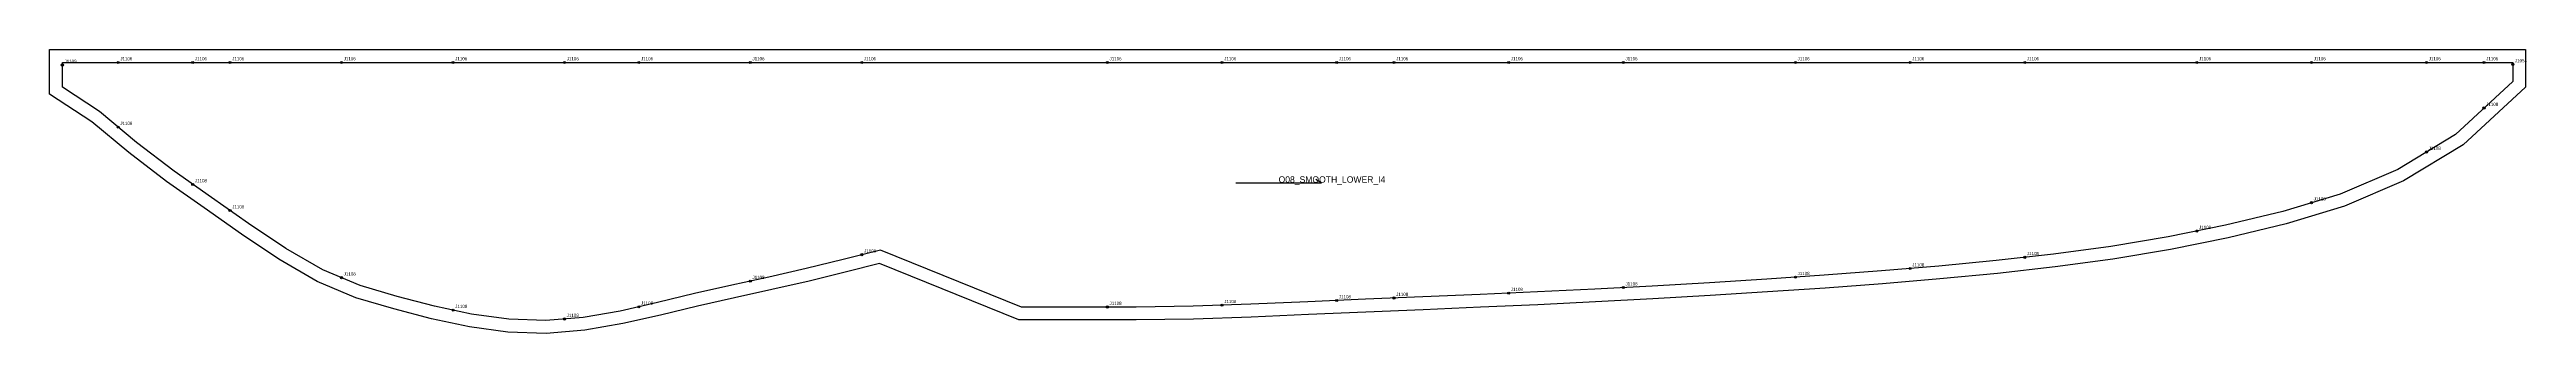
# Model space of a CAD drawing. Header units: millimetres. Extents: x -12 to 2306, y -253 to 12.
import ezdxf

# ---------------------------------------------------------------- set-up
doc = ezdxf.new("R2010")
doc.units = ezdxf.units.MM
for name, color, linetype in [('CUT', 1, 'Continuous'), ('GRAIN', 3, 'Continuous'), ('LABEL', 7, 'Continuous'), ('NOTCH', 2, 'Continuous'), ('SEW', 5, 'Continuous')]:
    doc.layers.add(name, color=color, linetype=linetype)

msp = doc.modelspace()

# ---------------------------------------------------------------- linework, layer by layer
at = {"layer": 'CUT'}
msp.add_lwpolyline([(-12, 12), (34.8, 12), (69.5, 12), (104.6, 12), (139.4, 12), (174.3, 12), (209.1, 12), (243.8, 12), (278.6, 12), (313.4, 12), (348.2, 12), (382.9, 12), (417.7, 12), (452.5, 12), (487.2, 12), (522, 12), (556.8, 12), (591.6, 12), (626.3, 12), (661.1, 12), (695.9, 12), (730.7, 12), (765.4, 12), (897.3, 12), (950.9, 12), (1004.6, 12), (1058.2, 12), (1111.9, 12), (1165.5, 12), (1219.2, 12), (1272.9, 12), (1326.5, 12), (1380.2, 12), (1433.8, 12), (1487.5, 12), (1541.1, 12), (1594.8, 12), (1648.4, 12), (1702.1, 12), (1755.7, 12), (1809.4, 12), (1863, 12), (1916.7, 12), (1970.4, 12), (2024, 12), (2077.7, 12), (2131.3, 12), (2185.1, 12), (2239.1, 12), (2304.8, 12), (2304.8, -3.7), (2304.8, -7.4), (2304.8, -10.9), (2304.8, -14.4), (2304.8, -23), (2246.3, -77), (2190.6, -110.7), (2135.5, -134.3), (2080.8, -150.9), (2026.6, -163.9), (1972.5, -174.8), (1918.5, -183.7), (1864.5, -191), (1810.6, -197.1), (1756.8, -202.3), (1703, -206.9), (1649.3, -210.9), (1595.6, -214.5), (1541.8, -217.9), (1488.1, -221), (1434.4, -223.8), (1380.7, -226.4), (1327, -228.8), (1273.4, -231.1), (1219.7, -233.3), (1166.1, -235.7), (1112.3, -238), (1058.5, -239.8), (1004.7, -240.6), (950.9, -240.6), (894.9, -240.6), (764.6, -187.9), (733.6, -195.8), (698.7, -204.3), (663.7, -212.3), (628.9, -219.9), (594.3, -227.7), (559.6, -236.2), (524.4, -244.1), (488.8, -250.3), (452.8, -253.3), (416.7, -252), (380.9, -247.1), (345.4, -239.5), (310.2, -230.2), (274.6, -219.9), (238.5, -204.6), (202.7, -184), (167.5, -160.5), (132.6, -136), (97.5, -111.4), (62.1, -84.3), (27.6, -55.6), (-12, -29.6), (-12, -18.8), (-12, -14.2), (-12, -9.6), (-12, -4.8), (-12, 12)], close=True, dxfattribs=at)
at = {"layer": 'GRAIN'}
for p, q in [((1098, -112.4), (1178, -112.4)), ((1178, -112.4), (1173, -109.4))]:
    msp.add_line(p, q, dxfattribs=at)
at = {"layer": 'NOTCH'}
for centre in [(52.2, 0), (122, 0), (156.9, 0), (261.2, 0), (365.5, 0), (469.9, 0), (539.4, 0), (643.7, 0), (748, 0), (977.8, 0), (1085.1, 0), (1192.4, 0), (1246, 0), (1353.3, 0), (1460.6, 0), (1621.6, 0), (1728.9, 0), (1836.2, 0), (1997.2, 0), (2104.5, 0), (2212.1, 0), (2265.9, 0), (0, -2.4), (2292.8, -1.8), (2265.9, -42.6), (52.2, -60.4), (2212.1, -83.7), (122, -114), (156.9, -138.4), (2104.5, -131.1), (1997.2, -157.6), (748.1, -179.7), (1836.2, -182.1), (261.2, -201.2), (643.7, -204.4), (1621.6, -200.7), (1728.9, -192.6), (365.6, -231.5), (539.4, -228.4), (977.8, -228.6), (1085.1, -226.9), (1192.4, -222.5), (1246, -220.2), (1353.3, -215.6), (1460.6, -210.4), (469.9, -239.8)]:
    msp.add_circle(centre, 1, dxfattribs=at)
at = {"layer": 'SEW'}
msp.add_lwpolyline([(0, 0), (34.8, 0), (69.5, 0), (104.6, 0), (139.4, 0), (174.3, 0), (209.1, 0), (243.8, 0), (278.6, 0), (313.4, 0), (348.2, 0), (382.9, 0), (417.7, 0), (452.5, 0), (487.2, 0), (522, 0), (556.8, 0), (591.6, 0), (626.3, 0), (661.1, 0), (695.9, 0), (730.7, 0), (765.4, 0), (897.3, 0), (950.9, 0), (1004.6, 0), (1058.2, 0), (1111.9, 0), (1165.5, 0), (1219.2, 0), (1272.9, 0), (1326.5, 0), (1380.2, 0), (1433.8, 0), (1487.5, 0), (1541.1, 0), (1594.8, 0), (1648.4, 0), (1702.1, 0), (1755.7, 0), (1809.4, 0), (1863, 0), (1916.7, 0), (1970.4, 0), (2024, 0), (2077.7, 0), (2131.3, 0), (2185.1, 0), (2239.1, 0), (2292.8, 0), (2292.8, -3.7), (2292.8, -7.4), (2292.8, -10.9), (2292.8, -14.4), (2292.8, -17.8), (2239.1, -67.4), (2185.1, -100), (2131.3, -123), (2077.7, -139.3), (2024, -152.2), (1970.4, -163), (1916.7, -171.9), (1863, -179.1), (1809.4, -185.1), (1755.7, -190.4), (1702.1, -194.9), (1648.4, -198.9), (1594.8, -202.5), (1541.1, -205.9), (1487.5, -209), (1433.8, -211.8), (1380.2, -214.4), (1326.5, -216.8), (1272.9, -219.1), (1219.2, -221.3), (1165.5, -223.7), (1111.9, -226), (1058.2, -227.8), (1004.6, -228.6), (950.9, -228.6), (897.3, -228.6), (765.4, -175.3), (730.7, -184.1), (695.9, -192.6), (661.1, -200.6), (626.4, -208.1), (591.6, -216), (556.8, -224.5), (522, -232.4), (487.3, -238.4), (452.5, -241.2), (417.7, -240), (382.9, -235.3), (348.2, -227.8), (313.4, -218.7), (278.6, -208.6), (243.8, -193.8), (209.1, -173.8), (174.3, -150.6), (139.4, -126.2), (104.6, -101.7), (69.5, -74.9), (34.8, -45.9), (0, -23.1), (0, -18.8), (0, -14.2), (0, -9.6), (0, -4.8)], close=True, dxfattribs=at)

# ---------------------------------------------------------------- texts
at = {"layer": 'LABEL'}
for s, height, p in [('J1109', 3, (2, -0.4)), ('J1106', 3, (54.2, 2)), ('J1106', 3, (124, 2)), ('J1106', 3, (158.9, 2)), ('J1106', 3, (263.2, 2)), ('J1106', 3, (367.5, 2)), ('J1106', 3, (471.9, 2)), ('J1106', 3, (541.4, 2)), ('J1106', 3, (645.7, 2)), ('J1106', 3, (750, 2)), ('J1106', 3, (979.8, 2)), ('J1106', 3, (1087.1, 2)), ('J1106', 3, (1194.4, 2)), ('J1106', 3, (1248, 2)), ('J1106', 3, (1355.3, 2)), ('J1106', 3, (1462.6, 2)), ('J1106', 3, (1623.6, 2)), ('J1106', 3, (1730.9, 2)), ('J1106', 3, (1838.2, 2)), ('J1106', 3, (1999.2, 2)), ('J1106', 3, (2106.5, 2)), ('J1106', 3, (2214.1, 2)), ('J1106', 3, (2267.9, 2)), ('J1054', 3, (2294.8, 0.2)), ('J1108', 3, (2267.9, -40.6)), ('J1108', 3, (54.2, -58.4)), ('J1108', 3, (2214.1, -81.7)), ('J1108', 3, (124, -112)), ('O08_SMOOTH_LOWER_I4', 6, (1138, -112.4)), ('J1108', 3, (158.9, -136.4)), ('J1108', 3, (2106.5, -129.1)), ('J1108', 3, (1999.2, -155.6)), ('J1108', 3, (750.1, -177.7)), ('J1108', 3, (1838.2, -180.1)), ('J1108', 3, (263.2, -199.2)), ('J1108', 3, (645.7, -202.4)), ('J1108', 3, (1462.6, -208.4)), ('J1108', 3, (1623.6, -198.7)), ('J1108', 3, (1730.9, -190.6)), ('J1108', 3, (367.6, -229.5)), ('J1108', 3, (541.4, -226.4)), ('J1108', 3, (979.8, -226.6)), ('J1108', 3, (1087.1, -224.9)), ('J1108', 3, (1194.4, -220.5)), ('J1108', 3, (1248, -218.2)), ('J1108', 3, (1355.3, -213.6)), ('J1108', 3, (471.9, -237.8))]:
    msp.add_text(s, height=height, dxfattribs=at).set_placement(p)

doc.saveas('drawing.dxf')
